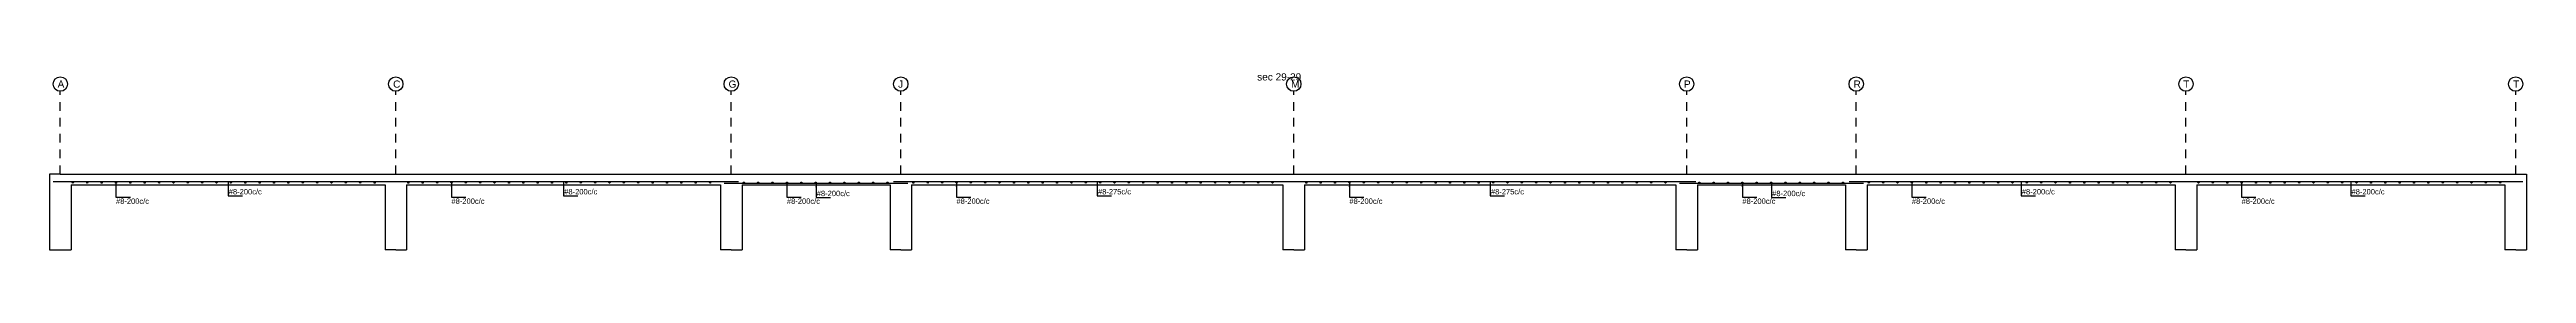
# Model space of a CAD drawing. Extents: x 0 to 119, y -5 to 121.
# Drawn here: x -0.15 to 34.33, y 79.83 to 82.28 of the extents above; entities that cross this region are included whole.
import ezdxf

# ---------------------------------------------------------------- set-up
doc = ezdxf.new("R2010")
doc.units = 0
doc.linetypes.add('ACAD_ISO02W100', pattern=[15, 12, -3])
for name, color, linetype in [('Axisline', 7, 'CONTINUOUS'), ('Axisline_Name', 1, 'CONTINUOUS'), ('Longsection', 2, 'CONTINUOUS'), ('Section_Name', 1, 'CONTINUOUS'), ('Slab_Bottom_Steel_X', 1, 'CONTINUOUS'), ('Slab_Bottom_Steel_Y', 3, 'CONTINUOUS')]:
    doc.layers.add(name, color=color, linetype=linetype)
doc.styles.add('STRUDS_Arial', font='ARIAL.TTF', dxfattribs={"height": 0.04})

msp = doc.modelspace()

# ---------------------------------------------------------------- linework, layer by layer
at = {"layer": 'Axisline', "linetype": 'ACAD_ISO02W100', "ltscale": 0.01}
for p, q in [((0, 80.88), (0, 82.03)), ((4.67, 80.88), (4.67, 82.03)), ((9.34, 80.88), (9.34, 82.03)), ((11.7, 80.88), (11.7, 82.03)), ((17.17, 80.88), (17.17, 82.03)), ((22.64, 80.88), (22.64, 82.03)), ((25, 80.88), (25, 82.03)), ((29.59, 80.88), (29.59, 82.03)), ((34.18, 80.88), (34.18, 82.03))]:
    msp.add_line(p, q, dxfattribs=at)
at = {"layer": 'Axisline'}
for centre in [(0, 82.13), (4.67, 82.13), (9.34, 82.13), (11.7, 82.13), (17.17, 82.13), (22.64, 82.13), (25, 82.13), (29.59, 82.13), (34.18, 82.13)]:
    msp.add_circle(centre, 0.1, dxfattribs=at)
at = {"layer": 'Longsection'}
for p, q in [((0, 80.88), (-0.15, 80.88)), ((-0.15, 80.88), (-0.15, 79.83)), ((0, 80.88), (4.67, 80.88)), ((0.15, 80.73), (4.52, 80.73)), ((0.15, 80.73), (0.15, 79.83)), ((4.52, 80.73), (4.52, 79.83)), ((4.67, 80.88), (9.34, 80.88)), ((4.82, 80.73), (9.19, 80.73)), ((4.82, 80.73), (4.82, 79.83)), ((9.19, 80.73), (9.19, 79.83)), ((9.34, 80.88), (11.7, 80.88)), ((9.49, 80.73), (11.55, 80.73)), ((9.49, 80.73), (9.49, 79.83)), ((11.55, 80.73), (11.55, 79.83)), ((11.7, 80.88), (17.17, 80.88)), ((11.85, 80.73), (17.02, 80.73)), ((11.85, 80.73), (11.85, 79.83)), ((17.02, 80.73), (17.02, 79.83)), ((17.17, 80.88), (22.64, 80.88)), ((17.32, 80.73), (22.49, 80.73)), ((17.32, 80.73), (17.32, 79.83)), ((22.49, 80.73), (22.49, 79.83)), ((22.64, 80.88), (25, 80.88)), ((22.79, 80.73), (24.85, 80.73)), ((22.79, 80.73), (22.79, 79.83)), ((24.85, 80.73), (24.85, 79.83)), ((25, 80.88), (29.59, 80.88)), ((25.15, 80.73), (29.44, 80.73)), ((25.15, 80.73), (25.15, 79.83)), ((29.44, 80.73), (29.44, 79.83)), ((29.59, 80.88), (34.18, 80.88)), ((29.74, 80.73), (34.03, 80.73)), ((29.74, 80.73), (29.74, 79.83)), ((34.03, 80.73), (34.03, 79.83)), ((34.18, 80.88), (34.33, 80.88)), ((34.33, 80.88), (34.33, 79.83)), ((-0.15, 79.83), (0, 79.83)), ((0, 79.83), (0.15, 79.83)), ((4.67, 79.83), (4.52, 79.83)), ((4.67, 79.83), (4.82, 79.83)), ((9.34, 79.83), (9.19, 79.83)), ((9.34, 79.83), (9.49, 79.83)), ((11.7, 79.83), (11.55, 79.83)), ((11.7, 79.83), (11.85, 79.83)), ((17.17, 79.83), (17.02, 79.83)), ((17.17, 79.83), (17.32, 79.83)), ((22.64, 79.83), (22.49, 79.83)), ((22.64, 79.83), (22.79, 79.83)), ((25, 79.83), (24.85, 79.83)), ((25, 79.83), (25.15, 79.83)), ((29.59, 79.83), (29.44, 79.83)), ((29.59, 79.83), (29.74, 79.83)), ((34.18, 79.83), (34.03, 79.83)), ((34.18, 79.83), (34.33, 79.83))]:
    msp.add_line(p, q, dxfattribs=at)
at = {"layer": 'Slab_Bottom_Steel_X'}
for p, q in [((-0.1, 80.779), (4.77, 80.779)), ((2.335, 80.779), (2.335, 80.579)), ((4.57, 80.779), (9.44, 80.779)), ((7.005, 80.779), (7.005, 80.579)), ((9.24, 80.755), (11.8, 80.755)), ((10.52, 80.755), (10.52, 80.555)), ((11.6, 80.779), (17.295, 80.779)), ((14.435, 80.779), (14.435, 80.579)), ((17.07, 80.779), (22.765, 80.779)), ((19.905, 80.779), (19.905, 80.579)), ((22.54, 80.755), (25.1, 80.755)), ((23.82, 80.755), (23.82, 80.555)), ((24.9, 80.779), (29.69, 80.779)), ((27.295, 80.779), (27.295, 80.579)), ((29.49, 80.779), (34.28, 80.779)), ((31.885, 80.779), (31.885, 80.579)), ((2.335, 80.579), (2.535, 80.579)), ((7.005, 80.579), (7.205, 80.579)), ((10.52, 80.555), (10.72, 80.555)), ((14.435, 80.579), (14.635, 80.579)), ((19.905, 80.579), (20.105, 80.579)), ((23.82, 80.555), (24.02, 80.555)), ((27.295, 80.579), (27.495, 80.579)), ((31.885, 80.579), (32.085, 80.579))]:
    msp.add_line(p, q, dxfattribs=at)
for points in [[(2.335, 80.779), (2.325, 80.719), (2.335, 80.779), (2.345, 80.719)], [(7.005, 80.779), (6.995, 80.719), (7.005, 80.779), (7.015, 80.719)], [(10.52, 80.755), (10.51, 80.695), (10.52, 80.755), (10.53, 80.695)], [(14.435, 80.779), (14.425, 80.719), (14.435, 80.779), (14.445, 80.719)], [(19.905, 80.779), (19.895, 80.719), (19.905, 80.779), (19.915, 80.719)], [(23.82, 80.755), (23.81, 80.695), (23.82, 80.755), (23.83, 80.695)], [(27.295, 80.779), (27.285, 80.719), (27.295, 80.779), (27.305, 80.719)], [(31.885, 80.779), (31.875, 80.719), (31.885, 80.779), (31.895, 80.719)]]:
    msp.add_solid(points, dxfattribs=at)
at = {"layer": 'Slab_Bottom_Steel_Y'}
for p, q in [((0.775, 80.763), (0.775, 80.563)), ((5.445, 80.763), (5.445, 80.563)), ((10.115, 80.763), (10.115, 80.563)), ((12.475, 80.763), (12.475, 80.563)), ((17.945, 80.763), (17.945, 80.563)), ((23.415, 80.763), (23.415, 80.563)), ((25.775, 80.763), (25.775, 80.563)), ((30.365, 80.763), (30.365, 80.563)), ((0.775, 80.563), (0.975, 80.563)), ((5.445, 80.563), (5.645, 80.563)), ((10.115, 80.563), (10.315, 80.563)), ((12.475, 80.563), (12.675, 80.563)), ((17.945, 80.563), (18.145, 80.563)), ((23.415, 80.563), (23.615, 80.563)), ((25.775, 80.563), (25.975, 80.563)), ((30.365, 80.563), (30.565, 80.563))]:
    msp.add_line(p, q, dxfattribs=at)
for centre in [(0.175, 80.763), (0.375, 80.763), (0.575, 80.763), (0.775, 80.763), (0.975, 80.763), (1.175, 80.763), (1.375, 80.763), (1.575, 80.763), (1.775, 80.763), (1.975, 80.763), (2.175, 80.763), (2.375, 80.763), (2.575, 80.763), (2.775, 80.763), (2.975, 80.763), (3.175, 80.763), (3.375, 80.763), (3.575, 80.763), (3.775, 80.763), (3.975, 80.763), (4.175, 80.763), (4.375, 80.763), (4.845, 80.763), (5.045, 80.763), (5.245, 80.763), (5.445, 80.763), (5.645, 80.763), (5.845, 80.763), (6.045, 80.763), (6.245, 80.763), (6.445, 80.763), (6.645, 80.763), (6.845, 80.763), (7.045, 80.763), (7.245, 80.763), (7.445, 80.763), (7.645, 80.763), (7.845, 80.763), (8.045, 80.763), (8.245, 80.763), (8.445, 80.763), (8.645, 80.763), (8.845, 80.763), (9.045, 80.763), (9.515, 80.763), (9.715, 80.763), (9.915, 80.763), (10.115, 80.763), (10.315, 80.763), (10.515, 80.763), (10.715, 80.763), (10.915, 80.763), (11.115, 80.763), (11.315, 80.763), (11.515, 80.763), (11.875, 80.763), (12.075, 80.763), (12.275, 80.763), (12.475, 80.763), (12.675, 80.763), (12.875, 80.763), (13.075, 80.763), (13.275, 80.763), (13.475, 80.763), (13.675, 80.763), (13.875, 80.763), (14.075, 80.763), (14.275, 80.763), (14.475, 80.763), (14.675, 80.763), (14.875, 80.763), (15.075, 80.763), (15.275, 80.763), (15.475, 80.763), (15.675, 80.763), (15.875, 80.763), (16.075, 80.763), (16.275, 80.763), (16.475, 80.763), (16.675, 80.763), (16.875, 80.763), (17.345, 80.763), (17.545, 80.763), (17.745, 80.763), (17.945, 80.763), (18.145, 80.763), (18.345, 80.763), (18.545, 80.763), (18.745, 80.763), (18.945, 80.763), (19.145, 80.763), (19.345, 80.763), (19.545, 80.763), (19.745, 80.763), (19.945, 80.763), (20.145, 80.763), (20.345, 80.763), (20.545, 80.763), (20.745, 80.763), (20.945, 80.763), (21.145, 80.763), (21.345, 80.763), (21.545, 80.763), (21.745, 80.763), (21.945, 80.763), (22.145, 80.763), (22.345, 80.763), (22.815, 80.763), (23.015, 80.763), (23.215, 80.763), (23.415, 80.763), (23.615, 80.763), (23.815, 80.763), (24.015, 80.763), (24.215, 80.763), (24.415, 80.763), (24.615, 80.763), (24.815, 80.763), (25.175, 80.763), (25.375, 80.763), (25.575, 80.763), (25.775, 80.763), (25.975, 80.763), (26.175, 80.763), (26.375, 80.763), (26.575, 80.763), (26.775, 80.763), (26.975, 80.763), (27.175, 80.763), (27.375, 80.763), (27.575, 80.763), (27.775, 80.763), (27.975, 80.763), (28.175, 80.763), (28.375, 80.763), (28.575, 80.763), (28.775, 80.763), (28.975, 80.763), (29.175, 80.763), (29.375, 80.763), (29.765, 80.763), (29.965, 80.763), (30.165, 80.763), (30.365, 80.763), (30.565, 80.763), (30.765, 80.763), (30.965, 80.763), (31.165, 80.763), (31.365, 80.763), (31.565, 80.763), (31.765, 80.763), (31.965, 80.763), (32.165, 80.763), (32.365, 80.763), (32.565, 80.763), (32.765, 80.763), (32.965, 80.763), (33.165, 80.763), (33.365, 80.763), (33.565, 80.763), (33.765, 80.763), (33.965, 80.763)]:
    msp.add_circle(centre, 0.008, dxfattribs=at)
for points in [[(0.775, 80.763), (0.765, 80.703), (0.775, 80.763), (0.785, 80.703)], [(5.445, 80.763), (5.435, 80.703), (5.445, 80.763), (5.455, 80.703)], [(10.115, 80.763), (10.105, 80.703), (10.115, 80.763), (10.125, 80.703)], [(12.475, 80.763), (12.465, 80.703), (12.475, 80.763), (12.485, 80.703)], [(17.945, 80.763), (17.935, 80.703), (17.945, 80.763), (17.955, 80.703)], [(23.415, 80.763), (23.405, 80.703), (23.415, 80.763), (23.425, 80.703)], [(25.775, 80.763), (25.765, 80.703), (25.775, 80.763), (25.785, 80.703)], [(30.365, 80.763), (30.355, 80.703), (30.365, 80.763), (30.375, 80.703)]]:
    msp.add_solid(points, dxfattribs=at)

# ---------------------------------------------------------------- texts
at = {"layer": 'Axisline_Name', "style": 'STRUDS_Arial'}
for s, p in [('A', (-0.0375, 82.08)), ('C', (4.6325, 82.08)), ('G', (9.3025, 82.08)), ('J', (11.6625, 82.08)), ('M', (17.1325, 82.08)), ('P', (22.6025, 82.08)), ('R', (24.9625, 82.08)), ('T', (29.5525, 82.08)), ('T', (34.1425, 82.08))]:
    msp.add_text(s, height=0.1, dxfattribs=at).set_placement(p)
at = {"layer": 'Section_name', "style": 'STRUDS_Arial'}
msp.add_text('sec 29-29', height=0.1, dxfattribs=at).set_placement((16.661, 82.18))
at = {"layer": 'Slab_Bottom_Steel_X', "style": 'STRUDS_Arial'}
for s, p in [('#8-200c/c', (2.345, 80.599)), ('#8-200c/c', (7.015, 80.599)), ('#8-200c/c', (10.53, 80.575)), ('#8-275c/c', (14.445, 80.599)), ('#8-275c/c', (19.915, 80.599)), ('#8-200c/c', (23.83, 80.575)), ('#8-200c/c', (27.305, 80.599)), ('#8-200c/c', (31.895, 80.599))]:
    msp.add_text(s, height=0.075, dxfattribs=at).set_placement(p)
at = {"layer": 'Slab_Bottom_Steel_Y', "style": 'STRUDS_Arial'}
for p in [(0.775, 80.468), (5.445, 80.468), (10.115, 80.468), (12.475, 80.468), (17.945, 80.468), (23.415, 80.468), (25.775, 80.468), (30.365, 80.468)]:
    msp.add_text('#8-200c/c', height=0.075, dxfattribs=at).set_placement(p)

doc.saveas('drawing.dxf')
